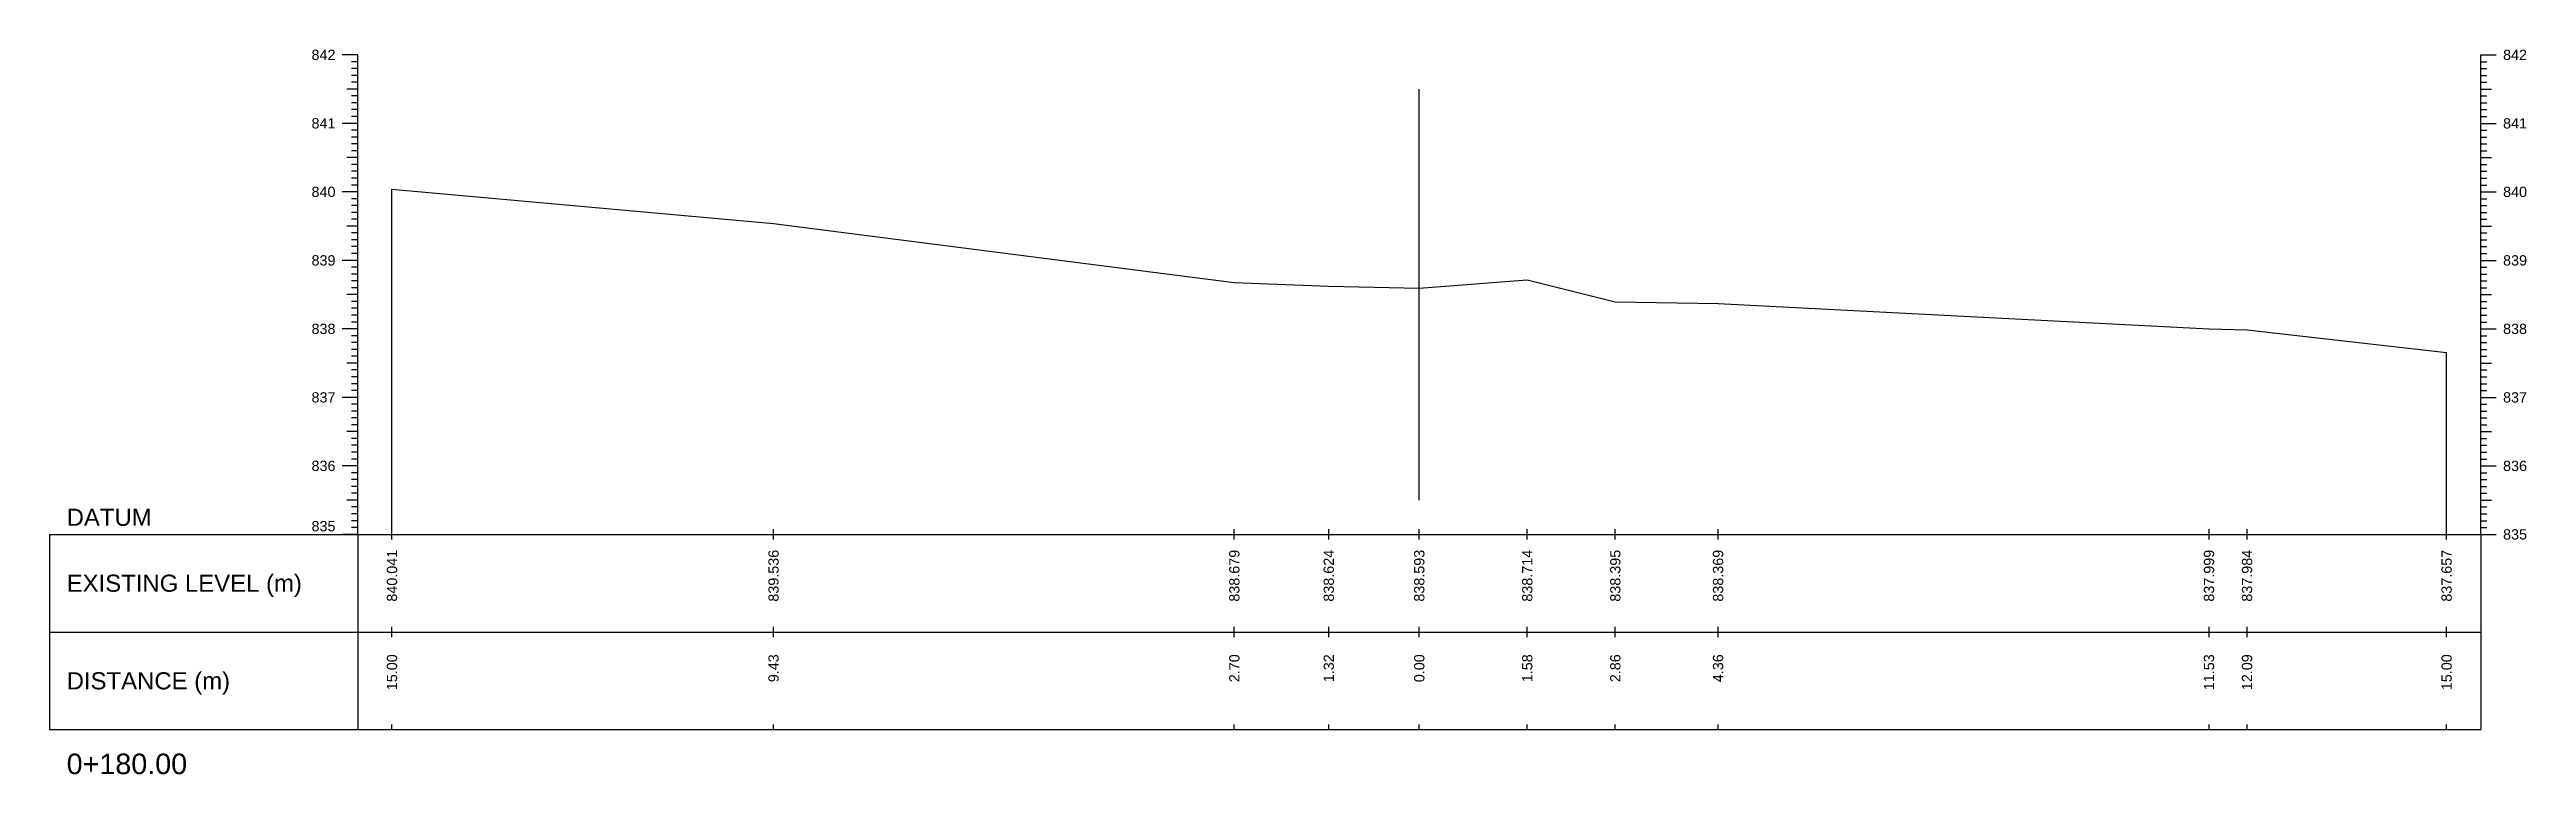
# Model space of a CAD drawing. Header units: millimetres. Extents: x 2757 to 35141, y 547 to 28513.
# Drawn here: x 30429.4 to 30791, y 26250.7 to 26356.6 of the extents above; entities that cross this region are included whole.
import ezdxf
from ezdxf.enums import TextEntityAlignment as Align

# ---------------------------------------------------------------- set-up
doc = ezdxf.new("R2010")
doc.units = ezdxf.units.MM
for name, color, linetype in [('CL', 4, 'Continuous'), ('CS_Drawing', 7, 'Continuous'), ('GL', 3, 'Continuous')]:
    doc.layers.add(name, color=color, linetype=linetype)
doc.styles.get("Standard").update_dxf_attribs({"font": 'arial.ttf'})

msp = doc.modelspace()

# ---------------------------------------------------------------- texts
at = {"layer": 'CS_Drawing'}
for s, p in [('842', (30471.10008, 26355.79126)), ('841', (30471.10008, 26345.79126)), ('840', (30471.10008, 26335.79126)), ('839', (30471.10008, 26325.79126)), ('838', (30471.10008, 26315.79126)), ('837', (30471.10008, 26305.79126)), ('836', (30471.10008, 26295.79126))]:
    msp.add_text(s, height=1.5, dxfattribs=at).set_placement(p, align=Align.MIDDLE_RIGHT)
for s, height, p in [('842', 1.5, (30787.60008, 26355.79126)), ('841', 1.5, (30787.60008, 26345.79126)), ('840', 1.5, (30787.60008, 26335.79126)), ('839', 1.5, (30787.60008, 26325.79126)), ('838', 1.5, (30787.60008, 26315.79126)), ('837', 1.5, (30787.60008, 26305.79126)), ('836', 1.5, (30787.60008, 26295.79126)), ('DATUM', 2.5, (30431.85008, 26288.29126)), ('835', 1.5, (30787.60008, 26285.79126)), ('835', 1.5, (30787.60008, 26285.79126)), ('EXISTING LEVEL (m)', 2.5, (30431.85008, 26278.66626)), ('DISTANCE (m)', 2.5, (30431.85008, 26264.41626)), ('0+180.00', 3, (30431.85008, 26252.29126))]:
    msp.add_text(s, height=height, dxfattribs=at).set_placement(p, align=Align.MIDDLE_LEFT)
msp.add_text('835', height=1.5, dxfattribs=at).set_placement((30471.10008, 26286.24126), align=Align.RIGHT)
for s, p in [('840.041', (30479.35008, 26283.54126)), ('839.536', (30535.06182, 26283.54126)), ('838.679', (30602.346, 26283.54126)), ('838.624', (30616.1301, 26283.54126)), ('838.593', (30629.35008, 26283.54126)), ('838.714', (30645.1202, 26283.54126)), ('838.395', (30657.97366, 26283.54126)), ('838.369', (30672.97528, 26283.54126)), ('837.999', (30744.66065, 26283.54126)), ('837.984', (30750.21244, 26283.54126)), ('837.657', (30779.35008, 26283.54126)), ('15.00', (30479.35008, 26268.29126)), ('9.43', (30535.06182, 26268.29126)), ('2.70', (30602.346, 26268.29126)), ('1.32', (30616.1301, 26268.29126)), ('0.00', (30629.35008, 26268.29126)), ('1.58', (30645.1202, 26268.29126)), ('2.86', (30657.97366, 26268.29126)), ('4.36', (30672.97528, 26268.29126)), ('11.53', (30744.66065, 26268.29126)), ('12.09', (30750.21244, 26268.29126)), ('15.00', (30779.35008, 26268.29126))]:
    msp.add_text(s, height=1.5, rotation=90, dxfattribs=at).set_placement(p, align=Align.MIDDLE_RIGHT)

# ---------------------------------------------------------------- linework, layer by layer
at = {"layer": 'CL', "ltscale": 10}
msp.add_line((30629.35008, 26290.79126), (30629.35008, 26350.79126), dxfattribs=at)
at = {"layer": 'CS_Drawing'}
for p, q in [((30474.35008, 26355.79126), (30472.10008, 26355.79126)), ((30474.35008, 26355.79126), (30472.77508, 26355.79126)), ((30474.35008, 26355.79126), (30473.45008, 26355.79126)), ((30474.35008, 26354.79126), (30473.45008, 26354.79126)), ((30474.35008, 26285.79126), (30474.35008, 26355.79126)), ((30784.35008, 26355.79126), (30786.60008, 26355.79126)), ((30784.35008, 26355.79126), (30785.92508, 26355.79126)), ((30784.35008, 26355.79126), (30785.25008, 26355.79126)), ((30784.35008, 26285.79126), (30784.35008, 26355.79126)), ((30784.35008, 26354.79126), (30785.25008, 26354.79126)), ((30474.35008, 26353.79126), (30473.45008, 26353.79126)), ((30474.35008, 26352.79126), (30473.45008, 26352.79126)), ((30474.35008, 26351.79126), (30473.45008, 26351.79126)), ((30784.35008, 26353.79126), (30785.25008, 26353.79126)), ((30784.35008, 26352.79126), (30785.25008, 26352.79126)), ((30784.35008, 26351.79126), (30785.25008, 26351.79126)), ((30474.35008, 26350.79126), (30472.77508, 26350.79126)), ((30474.35008, 26350.79126), (30473.45008, 26350.79126)), ((30474.35008, 26349.79126), (30473.45008, 26349.79126)), ((30474.35008, 26348.79126), (30473.45008, 26348.79126)), ((30474.35008, 26347.79126), (30473.45008, 26347.79126)), ((30784.35008, 26350.79126), (30785.92508, 26350.79126)), ((30784.35008, 26350.79126), (30785.25008, 26350.79126)), ((30784.35008, 26349.79126), (30785.25008, 26349.79126)), ((30784.35008, 26348.79126), (30785.25008, 26348.79126)), ((30784.35008, 26347.79126), (30785.25008, 26347.79126)), ((30474.35008, 26345.79126), (30472.10008, 26345.79126)), ((30474.35008, 26345.79126), (30472.77508, 26345.79126)), ((30474.35008, 26346.79126), (30473.45008, 26346.79126)), ((30474.35008, 26345.79126), (30473.45008, 26345.79126)), ((30474.35008, 26344.79126), (30473.45008, 26344.79126)), ((30474.35008, 26343.79126), (30473.45008, 26343.79126)), ((30784.35008, 26346.79126), (30785.25008, 26346.79126)), ((30784.35008, 26345.79126), (30786.60008, 26345.79126)), ((30784.35008, 26345.79126), (30785.92508, 26345.79126)), ((30784.35008, 26345.79126), (30785.25008, 26345.79126)), ((30784.35008, 26344.79126), (30785.25008, 26344.79126)), ((30784.35008, 26343.79126), (30785.25008, 26343.79126)), ((30474.35008, 26340.79126), (30472.77508, 26340.79126)), ((30474.35008, 26342.79126), (30473.45008, 26342.79126)), ((30474.35008, 26341.79126), (30473.45008, 26341.79126)), ((30474.35008, 26340.79126), (30473.45008, 26340.79126)), ((30784.35008, 26342.79126), (30785.25008, 26342.79126)), ((30784.35008, 26341.79126), (30785.25008, 26341.79126)), ((30784.35008, 26340.79126), (30785.92508, 26340.79126)), ((30784.35008, 26340.79126), (30785.25008, 26340.79126)), ((30474.35008, 26339.79126), (30473.45008, 26339.79126)), ((30474.35008, 26338.79126), (30473.45008, 26338.79126)), ((30474.35008, 26337.79126), (30473.45008, 26337.79126)), ((30474.35008, 26336.79126), (30473.45008, 26336.79126)), ((30784.35008, 26339.79126), (30785.25008, 26339.79126)), ((30784.35008, 26338.79126), (30785.25008, 26338.79126)), ((30784.35008, 26337.79126), (30785.25008, 26337.79126)), ((30784.35008, 26336.79126), (30785.25008, 26336.79126)), ((30474.35008, 26335.79126), (30472.10008, 26335.79126)), ((30474.35008, 26335.79126), (30472.77508, 26335.79126)), ((30474.35008, 26335.79126), (30473.45008, 26335.79126)), ((30474.35008, 26334.79126), (30473.45008, 26334.79126)), ((30474.35008, 26333.79126), (30473.45008, 26333.79126)), ((30474.35008, 26332.79126), (30473.45008, 26332.79126)), ((30479.35008, 26285.79126), (30479.35008, 26336.20126)), ((30784.35008, 26335.79126), (30786.60008, 26335.79126)), ((30784.35008, 26335.79126), (30785.92508, 26335.79126)), ((30784.35008, 26335.79126), (30785.25008, 26335.79126)), ((30784.35008, 26334.79126), (30785.25008, 26334.79126)), ((30784.35008, 26333.79126), (30785.25008, 26333.79126)), ((30784.35008, 26332.79126), (30785.25008, 26332.79126)), ((30474.35008, 26330.79126), (30472.77508, 26330.79126)), ((30474.35008, 26331.79126), (30473.45008, 26331.79126)), ((30474.35008, 26330.79126), (30473.45008, 26330.79126)), ((30474.35008, 26329.79126), (30473.45008, 26329.79126)), ((30784.35008, 26331.79126), (30785.25008, 26331.79126)), ((30784.35008, 26330.79126), (30785.92508, 26330.79126)), ((30784.35008, 26330.79126), (30785.25008, 26330.79126)), ((30784.35008, 26329.79126), (30785.25008, 26329.79126)), ((30474.35008, 26325.79126), (30472.10008, 26325.79126)), ((30474.35008, 26325.79126), (30472.77508, 26325.79126)), ((30474.35008, 26328.79126), (30473.45008, 26328.79126)), ((30474.35008, 26327.79126), (30473.45008, 26327.79126)), ((30474.35008, 26326.79126), (30473.45008, 26326.79126)), ((30474.35008, 26325.79126), (30473.45008, 26325.79126)), ((30784.35008, 26328.79126), (30785.25008, 26328.79126)), ((30784.35008, 26327.79126), (30785.25008, 26327.79126)), ((30784.35008, 26326.79126), (30785.25008, 26326.79126)), ((30784.35008, 26325.79126), (30786.60008, 26325.79126)), ((30784.35008, 26325.79126), (30785.92508, 26325.79126)), ((30784.35008, 26325.79126), (30785.25008, 26325.79126)), ((30474.35008, 26324.79126), (30473.45008, 26324.79126)), ((30474.35008, 26323.79126), (30473.45008, 26323.79126)), ((30474.35008, 26322.79126), (30473.45008, 26322.79126)), ((30784.35008, 26324.79126), (30785.25008, 26324.79126)), ((30784.35008, 26323.79126), (30785.25008, 26323.79126)), ((30784.35008, 26322.79126), (30785.25008, 26322.79126)), ((30474.35008, 26320.79126), (30472.77508, 26320.79126)), ((30474.35008, 26321.79126), (30473.45008, 26321.79126)), ((30474.35008, 26320.79126), (30473.45008, 26320.79126)), ((30474.35008, 26319.79126), (30473.45008, 26319.79126)), ((30474.35008, 26318.79126), (30473.45008, 26318.79126)), ((30784.35008, 26321.79126), (30785.25008, 26321.79126)), ((30784.35008, 26320.79126), (30785.92508, 26320.79126)), ((30784.35008, 26320.79126), (30785.25008, 26320.79126)), ((30784.35008, 26319.79126), (30785.25008, 26319.79126)), ((30784.35008, 26318.79126), (30785.25008, 26318.79126)), ((30474.35008, 26315.79126), (30472.10008, 26315.79126)), ((30474.35008, 26315.79126), (30472.77508, 26315.79126)), ((30474.35008, 26317.79126), (30473.45008, 26317.79126)), ((30474.35008, 26316.79126), (30473.45008, 26316.79126)), ((30474.35008, 26315.79126), (30473.45008, 26315.79126)), ((30474.35008, 26314.79126), (30473.45008, 26314.79126)), ((30784.35008, 26317.79126), (30785.25008, 26317.79126)), ((30784.35008, 26316.79126), (30785.25008, 26316.79126)), ((30784.35008, 26315.79126), (30786.60008, 26315.79126)), ((30784.35008, 26315.79126), (30785.92508, 26315.79126)), ((30784.35008, 26315.79126), (30785.25008, 26315.79126)), ((30784.35008, 26314.79126), (30785.25008, 26314.79126)), ((30474.35008, 26313.79126), (30473.45008, 26313.79126)), ((30474.35008, 26312.79126), (30473.45008, 26312.79126)), ((30474.35008, 26311.79126), (30473.45008, 26311.79126)), ((30779.35008, 26285.79126), (30779.35008, 26312.36126)), ((30784.35008, 26313.79126), (30785.25008, 26313.79126)), ((30784.35008, 26312.79126), (30785.25008, 26312.79126)), ((30784.35008, 26311.79126), (30785.25008, 26311.79126)), ((30474.35008, 26310.79126), (30472.77508, 26310.79126)), ((30474.35008, 26310.79126), (30473.45008, 26310.79126)), ((30474.35008, 26309.79126), (30473.45008, 26309.79126)), ((30474.35008, 26308.79126), (30473.45008, 26308.79126)), ((30474.35008, 26307.79126), (30473.45008, 26307.79126)), ((30784.35008, 26310.79126), (30785.92508, 26310.79126)), ((30784.35008, 26310.79126), (30785.25008, 26310.79126)), ((30784.35008, 26309.79126), (30785.25008, 26309.79126)), ((30784.35008, 26308.79126), (30785.25008, 26308.79126)), ((30784.35008, 26307.79126), (30785.25008, 26307.79126)), ((30474.35008, 26305.79126), (30472.10008, 26305.79126)), ((30474.35008, 26305.79126), (30472.77508, 26305.79126)), ((30474.35008, 26306.79126), (30473.45008, 26306.79126)), ((30474.35008, 26305.79126), (30473.45008, 26305.79126)), ((30474.35008, 26304.79126), (30473.45008, 26304.79126)), ((30784.35008, 26306.79126), (30785.25008, 26306.79126)), ((30784.35008, 26305.79126), (30786.60008, 26305.79126)), ((30784.35008, 26305.79126), (30785.92508, 26305.79126)), ((30784.35008, 26305.79126), (30785.25008, 26305.79126)), ((30784.35008, 26304.79126), (30785.25008, 26304.79126)), ((30474.35008, 26300.79126), (30472.77508, 26300.79126)), ((30474.35008, 26303.79126), (30473.45008, 26303.79126)), ((30474.35008, 26302.79126), (30473.45008, 26302.79126)), ((30474.35008, 26301.79126), (30473.45008, 26301.79126)), ((30474.35008, 26300.79126), (30473.45008, 26300.79126)), ((30784.35008, 26303.79126), (30785.25008, 26303.79126)), ((30784.35008, 26302.79126), (30785.25008, 26302.79126)), ((30784.35008, 26301.79126), (30785.25008, 26301.79126)), ((30784.35008, 26300.79126), (30785.92508, 26300.79126)), ((30784.35008, 26300.79126), (30785.25008, 26300.79126)), ((30474.35008, 26299.79126), (30473.45008, 26299.79126)), ((30474.35008, 26298.79126), (30473.45008, 26298.79126)), ((30474.35008, 26297.79126), (30473.45008, 26297.79126)), ((30474.35008, 26296.79126), (30473.45008, 26296.79126)), ((30784.35008, 26299.79126), (30785.25008, 26299.79126)), ((30784.35008, 26298.79126), (30785.25008, 26298.79126)), ((30784.35008, 26297.79126), (30785.25008, 26297.79126)), ((30784.35008, 26296.79126), (30785.25008, 26296.79126)), ((30474.35008, 26295.79126), (30472.10008, 26295.79126)), ((30474.35008, 26295.79126), (30472.77508, 26295.79126)), ((30474.35008, 26295.79126), (30473.45008, 26295.79126)), ((30474.35008, 26294.79126), (30473.45008, 26294.79126)), ((30474.35008, 26293.79126), (30473.45008, 26293.79126)), ((30784.35008, 26295.79126), (30786.60008, 26295.79126)), ((30784.35008, 26295.79126), (30785.92508, 26295.79126)), ((30784.35008, 26295.79126), (30785.25008, 26295.79126)), ((30784.35008, 26294.79126), (30785.25008, 26294.79126)), ((30784.35008, 26293.79126), (30785.25008, 26293.79126)), ((30474.35008, 26290.79126), (30472.77508, 26290.79126)), ((30474.35008, 26292.79126), (30473.45008, 26292.79126)), ((30474.35008, 26291.79126), (30473.45008, 26291.79126)), ((30474.35008, 26290.79126), (30473.45008, 26290.79126)), ((30474.35008, 26289.79126), (30473.45008, 26289.79126)), ((30784.35008, 26292.79126), (30785.25008, 26292.79126)), ((30784.35008, 26291.79126), (30785.25008, 26291.79126)), ((30784.35008, 26290.79126), (30785.92508, 26290.79126)), ((30784.35008, 26290.79126), (30785.25008, 26290.79126)), ((30784.35008, 26289.79126), (30785.25008, 26289.79126)), ((30429.35008, 26285.79126), (30474.35008, 26285.79126)), ((30429.35008, 26285.79126), (30429.35008, 26257.29126)), ((30474.35008, 26285.79126), (30472.10008, 26285.79126)), ((30474.35008, 26285.79126), (30472.77508, 26285.79126)), ((30474.35008, 26288.79126), (30473.45008, 26288.79126)), ((30474.35008, 26287.79126), (30473.45008, 26287.79126)), ((30474.35008, 26286.79126), (30473.45008, 26286.79126)), ((30474.35008, 26285.79126), (30473.45008, 26285.79126)), ((30474.35008, 26285.79126), (30784.35008, 26285.79126)), ((30474.35008, 26285.79126), (30474.35008, 26257.29126)), ((30479.35008, 26285.04126), (30479.35008, 26286.54126)), ((30535.06182, 26285.04126), (30535.06182, 26286.54126)), ((30602.346, 26285.04126), (30602.346, 26286.54126)), ((30616.1301, 26285.04126), (30616.1301, 26286.54126)), ((30629.35008, 26285.04126), (30629.35008, 26286.54126)), ((30645.1202, 26285.04126), (30645.1202, 26286.54126)), ((30657.97366, 26285.04126), (30657.97366, 26286.54126)), ((30672.97528, 26285.04126), (30672.97528, 26286.54126)), ((30744.66065, 26285.04126), (30744.66065, 26286.54126)), ((30750.21244, 26285.04126), (30750.21244, 26286.54126)), ((30779.35008, 26285.04126), (30779.35008, 26286.54126)), ((30784.35008, 26288.79126), (30785.25008, 26288.79126)), ((30784.35008, 26287.79126), (30785.25008, 26287.79126)), ((30784.35008, 26286.79126), (30785.25008, 26286.79126)), ((30784.35008, 26285.79126), (30786.60008, 26285.79126)), ((30784.35008, 26285.79126), (30785.92508, 26285.79126)), ((30784.35008, 26285.79126), (30785.25008, 26285.79126)), ((30784.35008, 26285.79126), (30784.35008, 26257.29126)), ((30429.35008, 26271.54126), (30474.35008, 26271.54126)), ((30474.35008, 26271.54126), (30784.35008, 26271.54126)), ((30474.35008, 26271.54126), (30784.35008, 26271.54126)), ((30479.35008, 26270.79126), (30479.35008, 26272.29126)), ((30535.06182, 26270.79126), (30535.06182, 26272.29126)), ((30602.346, 26270.79126), (30602.346, 26272.29126)), ((30616.1301, 26270.79126), (30616.1301, 26272.29126)), ((30629.35008, 26270.79126), (30629.35008, 26272.29126)), ((30645.1202, 26270.79126), (30645.1202, 26272.29126)), ((30657.97366, 26270.79126), (30657.97366, 26272.29126)), ((30672.97528, 26270.79126), (30672.97528, 26272.29126)), ((30744.66065, 26270.79126), (30744.66065, 26272.29126)), ((30750.21244, 26270.79126), (30750.21244, 26272.29126)), ((30779.35008, 26270.79126), (30779.35008, 26272.29126)), ((30429.35008, 26257.29126), (30474.35008, 26257.29126)), ((30474.35008, 26257.29126), (30784.35008, 26257.29126)), ((30479.35008, 26257.29126), (30479.35008, 26258.04126)), ((30535.06182, 26257.29126), (30535.06182, 26258.04126)), ((30602.346, 26257.29126), (30602.346, 26258.04126)), ((30616.1301, 26257.29126), (30616.1301, 26258.04126)), ((30629.35008, 26257.29126), (30629.35008, 26258.04126)), ((30645.1202, 26257.29126), (30645.1202, 26258.04126)), ((30657.97366, 26257.29126), (30657.97366, 26258.04126)), ((30672.97528, 26257.29126), (30672.97528, 26258.04126)), ((30744.66065, 26257.29126), (30744.66065, 26258.04126)), ((30750.21244, 26257.29126), (30750.21244, 26258.04126)), ((30779.35008, 26257.29126), (30779.35008, 26258.04126))]:
    msp.add_line(p, q, dxfattribs=at)
at = {"layer": 'GL'}
msp.add_lwpolyline([(30479.35008, 26336.20126), (30535.06182, 26331.15126), (30602.346, 26322.58126), (30616.1301, 26322.03126), (30629.35008, 26321.72126), (30645.1202, 26322.93126), (30657.97366, 26319.74126), (30672.97528, 26319.48126), (30744.66065, 26315.78126), (30750.21244, 26315.63126), (30779.35008, 26312.36126)], dxfattribs=at)

msp.set_redraw_order([(e.dxf.handle, doc.entitydb.next_handle()) for e in msp.query("TEXT MTEXT ATTDEF DIMENSION ARC_DIMENSION")])  # texts and dimensions are drawn at this point

doc.saveas('drawing.dxf')
